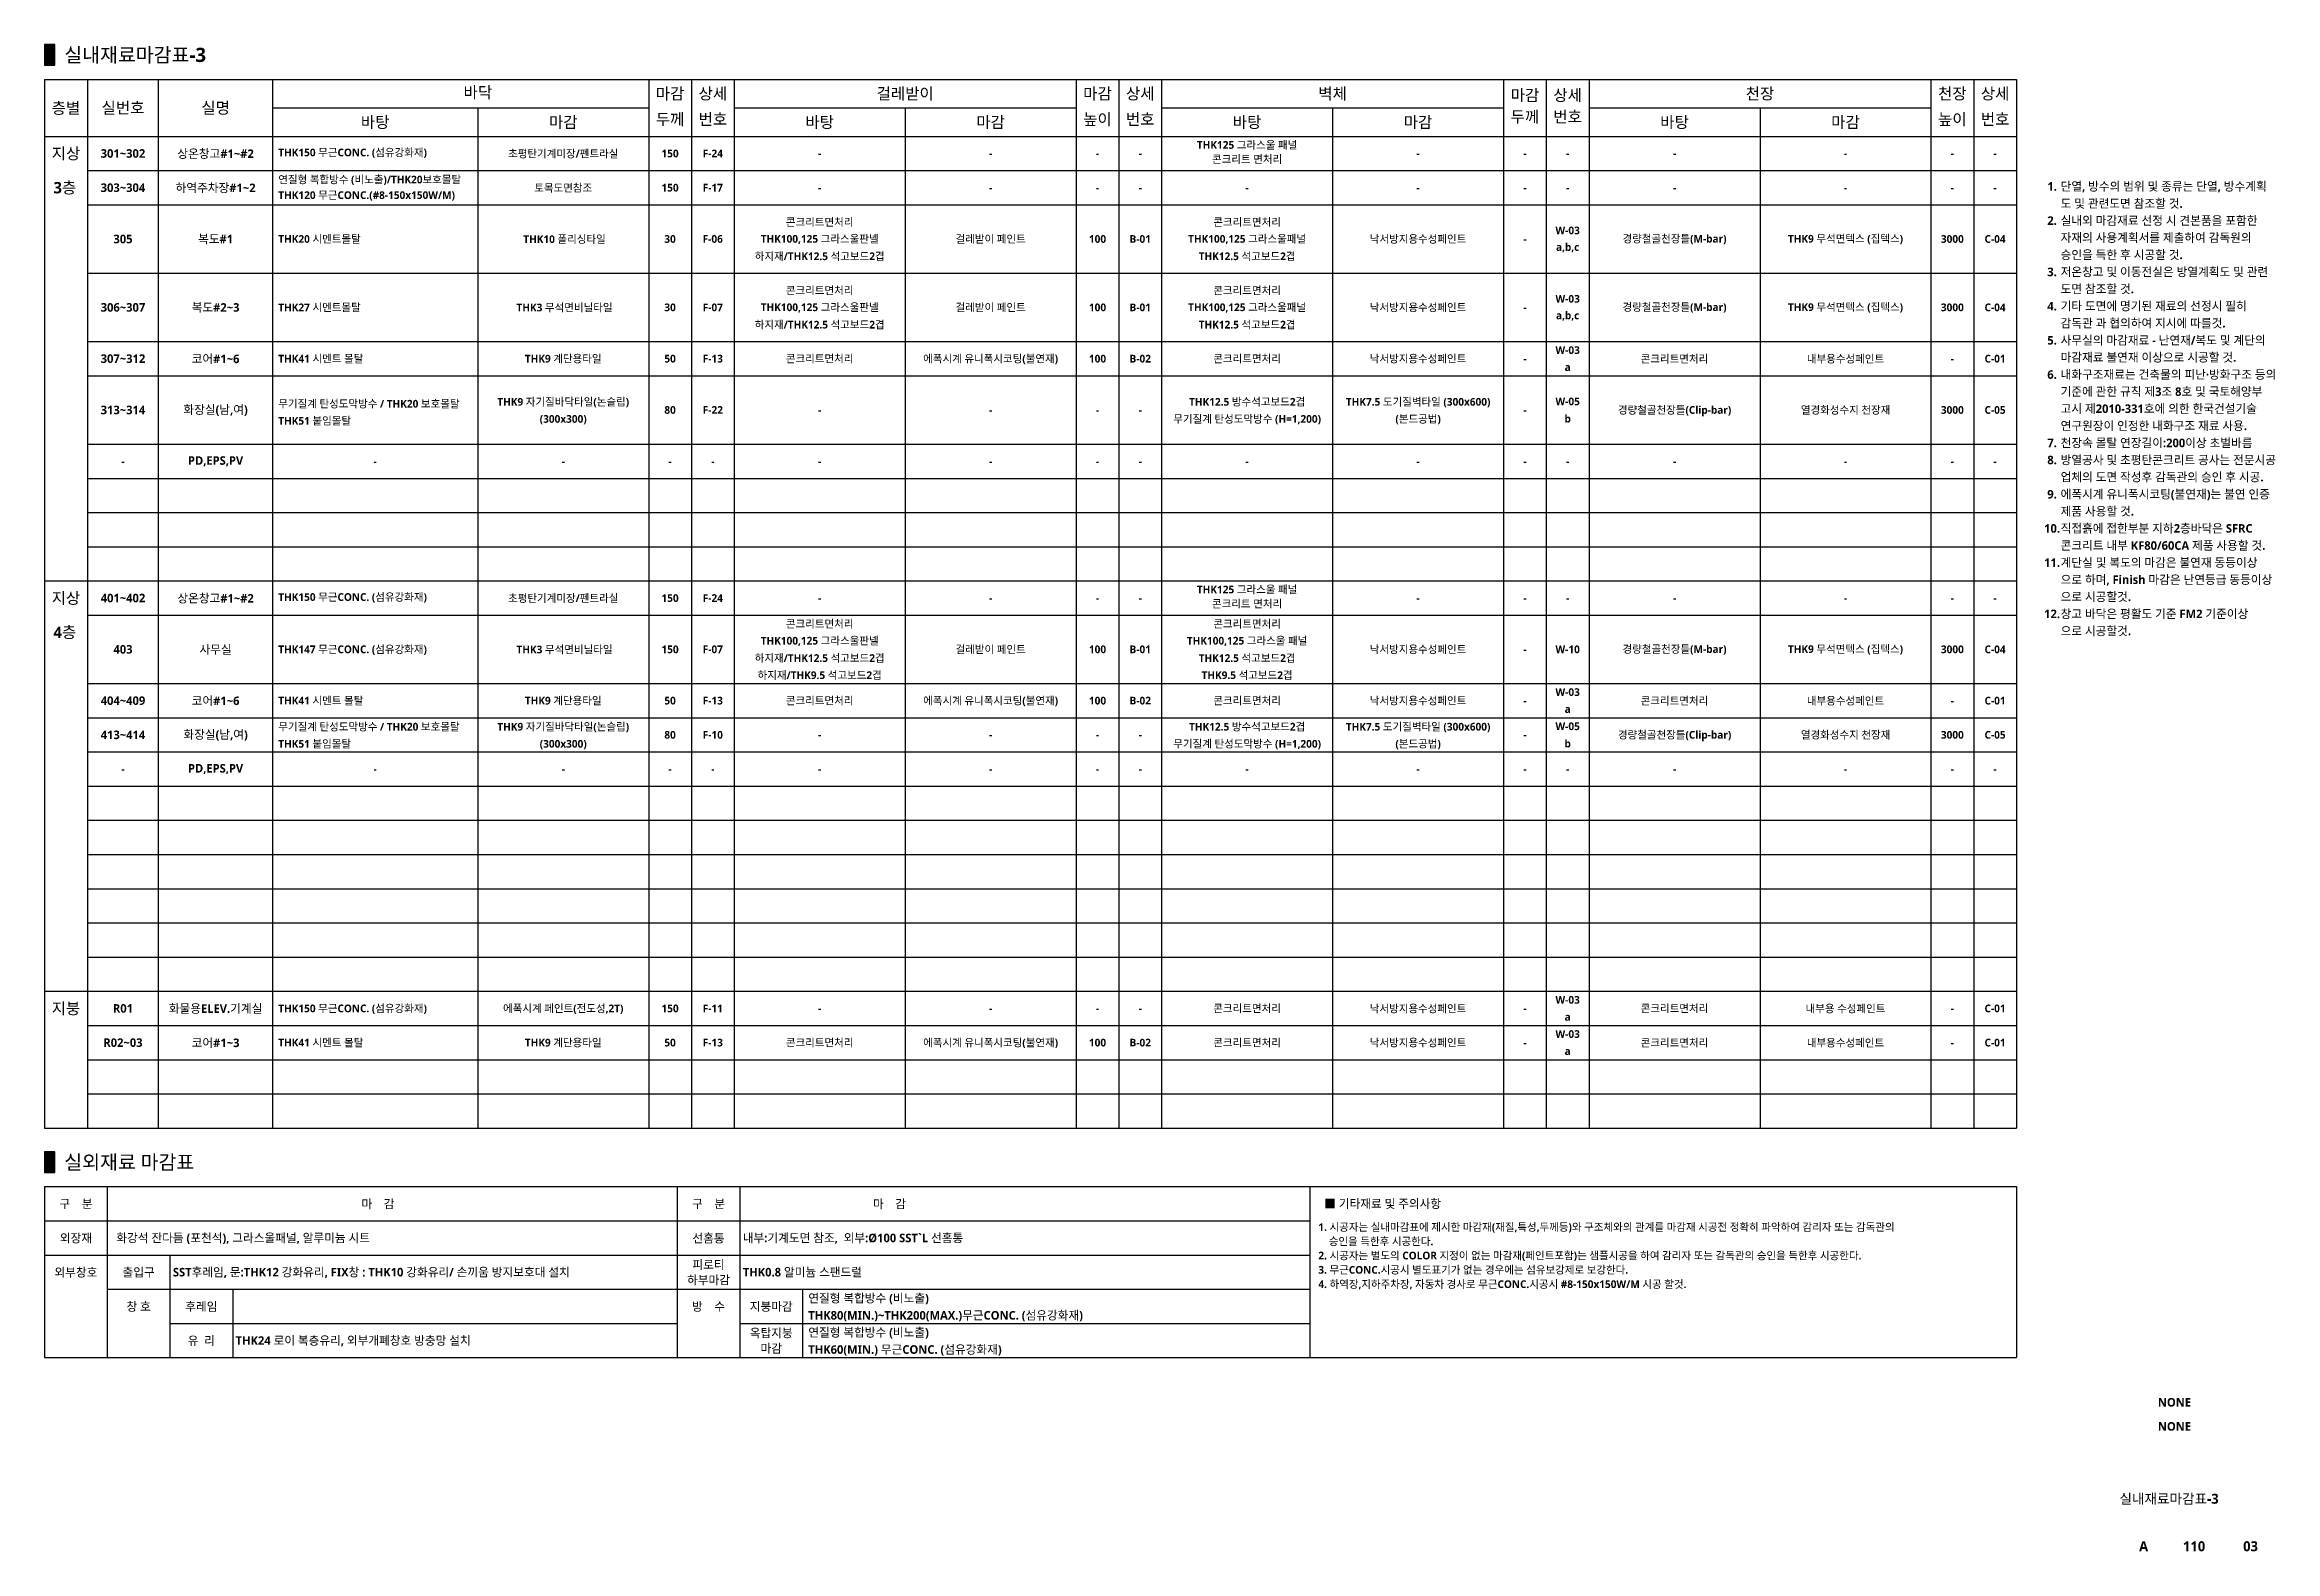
# Model space of a CAD drawing. Header units: millimetres. Extents: x 300 to 24929, y 255 to 5542.
# Drawn here: x 17100 to 24929, y 255 to 5542 of the extents above; entities that cross this region are included whole.
import ezdxf
from ezdxf.enums import TextEntityAlignment as Align

# ---------------------------------------------------------------- set-up
doc = ezdxf.new("R2010")
doc.units = ezdxf.units.MM
doc.header["$LTSCALE"] = 10
doc.header["$MEASUREMENT"] = 0
doc.layers.get('0').update_dxf_attribs({"linetype": 'CONTINUOUS'})
for name, color, linetype in [('A-ANNO-GRA2', 4, 'CONTINUOUS'), ('A-ANNO-TEXT1', 7, 'CONTINUOUS'), ('A-ANNO-TITL', 7, 'CONTINUOUS')]:
    doc.layers.add(name, color=color, linetype=linetype)
doc.styles.add('SH_대대리576', font='')
doc.styles.get('SH_대대리576').set_extended_font_data('NanumGothic', bold=True)

msp = doc.modelspace()

# ---------------------------------------------------------------- texts
at = {"layer": 'A-ANNO-TEXT1', "style": 'SH_대대리576'}
for s, p in [('실내재료마감표-3', (17169.1, 5481)), ('실외재료 마감표 ', (17169.1, 1595.5))]:
    msp.add_text(s, height=50, dxfattribs=at).set_placement(p)
for s, height, p in [('층별', 40, (17175, 5320)), ('상온창고#1~#2', 30, (17700, 5160)), ('초평탄기계미장/펜트라실', 27, (18920, 5160)), ('하역주차장#1~2', 30, (17700, 5040)), ('토목도면참조', 27, (18920, 5040)), ('콘크리트면처리', 27, (19820, 4920)), ('콘크리트면처리', 27, (21320, 4920)), ('복도#1', 30, (17700, 4860)), (' THK10 폴리싱타일', 27, (18920, 4860)), ('THK100,125 그라스울판넬', 27, (19820, 4860)), ('THK100,125 그라스울패널', 27, (21320, 4860)), ('W-03', 27, (22445, 4890)), ('경량철골천장틀(M-bar)', 27, (22820, 4860)), ('THK9 무석면텍스 (집텍스)', 27, (23420, 4860)), ('하지재/THK12.5 석고보드2겹', 27, (19820, 4800)), ('THK12.5 석고보드2겹', 27, (21320, 4800)), ('a,b,c', 27, (22445, 4830)), ('복도#2~3', 30, (17700, 4620)), (' THK3 무석면비닐타일', 27, (18920, 4620)), ('THK100,125 그라스울판넬', 27, (19820, 4620)), ('콘크리트면처리', 27, (19820, 4680)), ('THK100,125 그라스울패널', 27, (21320, 4620)), ('콘크리트면처리', 27, (21320, 4680)), ('W-03', 27, (22445, 4650)), ('경량철골천장틀(M-bar)', 27, (22820, 4620)), ('THK9 무석면텍스 (집텍스)', 27, (23420, 4620)), ('하지재/THK12.5 석고보드2겹', 27, (19820, 4560)), ('THK12.5 석고보드2겹', 27, (21320, 4560)), ('a,b,c', 27, (22445, 4590)), ('W-03', 27, (22445, 4470)), ('코어#1~6', 30, (17700, 4440)), ('a', 27, (22445, 4410)), ('콘크리트면처리', 27, (22820, 4440)), ('내부용수성페인트', 27, (23420, 4440)), ('화장실(남,여)', 30, (17700, 4260)), ('W-05', 27, (22445, 4290)), ('b', 27, (22445, 4230)), ('PD,EPS,PV', 30, (17700, 4080)), ('상온창고#1~#2', 30, (17700, 3600)), ('초평탄기계미장/펜트라실', 27, (18920, 3600)), ('콘크리트면처리', 27, (19820, 3510)), ('콘크리트면처리', 27, (21320, 3510)), ('THK100,125 그라스울판넬', 27, (19820, 3450)), ('THK100,125 그라스울 패널', 27, (21320, 3450)), ('사무실', 30, (17700, 3420)), (' THK3 무석면비닐타일', 27, (18920, 3420)), ('하지재/THK12.5 석고보드2겹', 27, (19820, 3390)), ('THK12.5 석고보드2겹', 27, (21320, 3390)), ('경량철골천장틀(M-bar)', 27, (22820, 3420)), ('THK9 무석면텍스 (집텍스)', 27, (23420, 3420)), ('하지재/THK9.5 석고보드2겹', 27, (19820, 3330)), ('THK9.5 석고보드2겹', 27, (21320, 3330)), ('코어#1~6', 30, (17700, 3240)), ('W-03', 27, (22445, 3270)), ('a', 27, (22445, 3210)), ('콘크리트면처리', 27, (22820, 3240)), ('내부용수성페인트', 27, (23420, 3240)), ('화장실(남,여)', 30, (17700, 3120)), ('W-05', 27, (22445, 3150)), ('b', 27, (22445, 3090)), ('PD,EPS,PV', 30, (17700, 3000)), ('W-03', 27, (22445, 2190)), ('화물용ELEV.기계실', 30, (17700, 2160)), ('낙서방지용수성페인트', 27, (21920, 2160)), ('a', 27, (22445, 2130)), ('내부용 수성페인트', 27, (23420, 2160)), ('코어#1~3', 30, (17700, 2040)), ('W-03', 27, (22445, 2070)), ('콘크리트면처리', 27, (22820, 2040)), ('내부용수성페인트', 27, (23420, 2040)), ('a', 27, (22445, 2010)), ('구    분', 30, (17210, 1474.5)), ('마    감', 30, (18270, 1474.5)), ('구    분', 30, (19430, 1474.5)), ('마    감', 30, (20065, 1474.5)), ('외장재', 30, (17210, 1354.5)), ('선홈통', 30, (19430, 1354.5)), ('외부창호', 30, (17210, 1234.5)), ('출입구', 30, (17430, 1234.5)), ('피로티', 30, (19430, 1261.5)), ('하부마감', 30, (19430, 1207.5)), ('창 호', 30, (17430, 1114.5)), ('후레임', 30, (17650, 1114.5)), ('방    수', 30, (19430, 1114.5)), ('지붕마감', 30, (19650, 1114.5)), ('옥탑지붕', 30, (19650, 1021.5)), ('유  리', 30, (17650, 994.5)), ('마감', 30, (19650, 967.5))]:
    msp.add_text(s, height=height, dxfattribs=at).set_placement(p, align=Align.MIDDLE)
for s, height, p in [('실번호', 40, (17375, 5320)), ('실명', 40, (17700, 5320)), ('바닥', 40, (18620.4, 5374.6)), ('마감', 40, (19295, 5370)), ('상세', 40, (19445, 5370)), ('걸레받이', 40, (20120, 5370)), ('마감', 40, (20795, 5370)), ('상세', 40, (20945, 5370)), ('벽체', 40, (21620, 5370)), ('마감', 40, (22295, 5364.6)), ('상세', 40, (22445, 5364.6)), ('천장', 40, (23120, 5370)), ('천장', 40, (23795, 5370)), ('상세', 40, (23945, 5370)), ('바탕', 40, (18260, 5270)), ('마감', 40, (18920, 5270)), ('두께', 40, (19295, 5280)), ('번호', 40, (19445, 5280)), ('바탕', 40, (19820, 5270)), ('마감', 40, (20420, 5270)), ('높이', 40, (20795, 5280)), ('번호', 40, (20945, 5280)), ('바탕', 40, (21320, 5270)), ('마감', 40, (21920, 5270)), ('두께', 40, (22295, 5289)), ('번호', 40, (22445, 5289)), ('바탕', 40, (22820, 5270)), ('마감', 40, (23420, 5270)), ('높이', 40, (23795, 5280)), ('번호', 40, (23945, 5280)), ('지상', 40, (17175, 5160)), ('301~302', 30, (17375, 5160)), ('150', 27, (19295, 5160)), ('F-24', 27, (19445, 5160)), ('THK125 그라스울 패널', 27, (21320, 5190)), ('-', 27, (19820, 5160)), ('-', 27, (20420, 5160)), ('-', 27, (20795, 5160)), ('-', 27, (20945, 5160)), ('콘크리트 면처리', 27, (21320, 5140)), ('-', 27, (21920, 5160)), ('-', 27, (22295, 5160)), ('-', 27, (22445, 5160)), ('-', 27, (22820, 5160)), ('-', 27, (23420, 5160)), ('-', 27, (23795, 5160)), ('-', 27, (23945, 5160)), ('3층', 40, (17171.1, 5040)), ('303~304', 30, (17375, 5040)), ('150', 27, (19295, 5040)), ('F-17', 27, (19445, 5040)), ('-', 27, (19820, 5040)), ('-', 27, (20420, 5040)), ('-', 27, (20795, 5040)), ('-', 27, (20945, 5040)), ('-', 27, (21320, 5040)), ('-', 27, (21920, 5040)), ('-', 27, (22295, 5040)), ('-', 27, (22445, 5040)), ('-', 27, (22820, 5040)), ('-', 27, (23420, 5040)), ('-', 27, (23795, 5040)), ('-', 27, (23945, 5040)), ('305', 30, (17375, 4860)), ('30', 27, (19295, 4860)), ('F-06', 27, (19444.8, 4860)), ('걸레받이 페인트', 27, (20420, 4860)), ('100', 27, (20795, 4860)), ('B-01', 27, (20945, 4860)), ('낙서방지용수성페인트', 27, (21920, 4860)), ('-', 27, (22295, 4860)), ('3000', 27, (23795, 4860)), ('C-04', 27, (23945, 4860)), ('306~307', 30, (17375, 4620)), ('30', 27, (19295, 4620)), ('F-07', 27, (19445, 4620)), ('걸레받이 페인트', 27, (20420, 4620)), ('100', 27, (20795, 4620)), ('B-01', 27, (20945, 4620)), ('낙서방지용수성페인트', 27, (21920, 4620)), ('-', 27, (22295, 4620)), ('3000', 27, (23795, 4620)), ('C-04', 27, (23945, 4620)), ('307~312', 30, (17375, 4440)), ('THK9 계단용타일', 27, (18920, 4440)), ('50', 27, (19295, 4440)), ('F-13', 27, (19445, 4440)), ('콘크리트면처리', 27, (19820, 4440)), ('에폭시계 유니폭시코팅(불연재)', 27, (20420, 4440)), ('100', 27, (20795, 4440)), ('B-02', 27, (20945, 4440)), ('콘크리트면처리', 27, (21320, 4440)), ('낙서방지용수성페인트', 27, (21920, 4440)), ('-', 27, (22295, 4440)), ('-', 27, (23795, 4440)), ('C-01', 27, (23945, 4440)), ('313~314', 30, (17375, 4260)), ('THK9 자기질바닥타일(논슬립)', 27, (18920, 4288.5)), ('(300x300)', 27, (18920, 4228.5)), ('F-22', 27, (19445, 4260)), ('-', 27, (19820, 4260)), ('-', 27, (20420, 4260)), ('-', 27, (20795, 4260)), ('-', 27, (20945, 4260)), ('무기질계 탄성도막방수 (H=1,200)', 27, (21320.2, 4228.5)), ('THK12.5 방수석고보드2겹', 27, (21320.2, 4288.5)), ('THK7.5 도기질벽타일 (300x600)', 27, (21920.2, 4288.5)), ('(본드공법)', 27, (21920.2, 4228.5)), ('-', 27, (22295, 4260)), ('경량철골천장틀(Clip-bar)', 27, (22820.2, 4260)), ('열경화성수지 천장재', 27, (23420.4, 4260)), ('3000', 27, (23795, 4260)), ('C-05', 27, (23945, 4260)), ('-', 30, (17375, 4080)), ('-', 27, (18260, 4080)), ('-', 27, (18920, 4080)), ('-', 27, (19295, 4080)), ('-', 27, (19445, 4080)), ('-', 27, (19820, 4080)), ('-', 27, (20420, 4080)), ('-', 27, (20795, 4080)), ('-', 27, (20945, 4080)), ('-', 27, (21320, 4080)), ('-', 27, (21920, 4080)), ('-', 27, (22295, 4080)), ('-', 27, (22445, 4080)), ('-', 27, (22820, 4080)), ('-', 27, (23420, 4080)), ('-', 27, (23795, 4080)), ('-', 27, (23945, 4080)), ('지상', 40, (17175, 3600)), ('401~402', 30, (17375, 3600)), ('150', 27, (19295, 3600)), ('F-24', 27, (19445, 3600)), ('THK125 그라스울 패널', 27, (21320, 3630)), ('-', 27, (19820, 3600)), ('-', 27, (20420, 3600)), ('-', 27, (20795, 3600)), ('-', 27, (20945, 3600)), ('콘크리트 면처리', 27, (21320, 3580)), ('-', 27, (21920, 3600)), ('-', 27, (22295, 3600)), ('-', 27, (22445, 3600)), ('-', 27, (22820, 3600)), ('-', 27, (23420, 3600)), ('-', 27, (23795, 3600)), ('-', 27, (23945, 3600)), ('4층', 40, (17171.1, 3480)), ('403', 30, (17375, 3420)), ('F-07', 27, (19445, 3420)), ('걸레받이 페인트', 27, (20420, 3420)), ('100', 27, (20795, 3420)), ('B-01', 27, (20945, 3420)), ('낙서방지용수성페인트', 27, (21920, 3420)), ('-', 27, (22295, 3420)), ('W-10', 27, (22445, 3420)), ('3000', 27, (23795, 3420)), ('C-04', 27, (23945, 3420)), ('404~409', 30, (17375, 3240)), ('THK9 계단용타일', 27, (18920, 3240)), ('50', 27, (19295, 3240)), ('F-13', 27, (19445, 3240)), ('콘크리트면처리', 27, (19820, 3240)), ('에폭시계 유니폭시코팅(불연재)', 27, (20420, 3240)), ('100', 27, (20795, 3240)), ('B-02', 27, (20945, 3240)), ('콘크리트면처리', 27, (21320, 3240)), ('낙서방지용수성페인트', 27, (21920, 3240)), ('-', 27, (22295, 3240)), ('-', 27, (23795, 3240)), ('C-01', 27, (23945, 3240)), ('413~414', 30, (17375, 3120)), ('THK9 자기질바닥타일(논슬립)', 27, (18920, 3148.5)), ('80', 27, (19295, 3120)), ('F-10', 27, (19445, 3120)), ('THK12.5 방수석고보드2겹', 27, (21320.2, 3148.5)), ('THK7.5 도기질벽타일 (300x600)', 27, (21920.2, 3148.5)), ('경량철골천장틀(Clip-bar)', 27, (22820.2, 3120)), ('열경화성수지 천장재', 27, (23420.4, 3120)), ('3000', 27, (23795, 3120)), ('C-05', 27, (23945, 3120)), ('(300x300)', 27, (18920, 3088.5)), ('-', 27, (19820, 3120)), ('-', 27, (20420, 3120)), ('-', 27, (20795, 3120)), ('-', 27, (20945, 3120)), ('무기질계 탄성도막방수 (H=1,200)', 27, (21320.2, 3088.5)), ('(본드공법)', 27, (21920.2, 3088.5)), ('-', 27, (22295, 3120)), ('-', 30, (17375, 3000)), ('-', 27, (18260, 3000)), ('-', 27, (18920, 3000)), ('-', 27, (19295, 3000)), ('-', 27, (19445, 3000)), ('-', 27, (19820, 3000)), ('-', 27, (20420, 3000)), ('-', 27, (20795, 3000)), ('-', 27, (20945, 3000)), ('-', 27, (21320, 3000)), ('-', 27, (21920, 3000)), ('-', 27, (22295, 3000)), ('-', 27, (22445, 3000)), ('-', 27, (22820, 3000)), ('-', 27, (23420, 3000)), ('-', 27, (23795, 3000)), ('-', 27, (23945, 3000)), ('지붕', 40, (17175, 2160)), ('R01', 30, (17375, 2160)), ('에폭시계 페인트(전도성,2T)', 27, (18920, 2160)), ('150', 27, (19295, 2160)), ('F-11', 27, (19445, 2160)), ('-', 27, (19820, 2160)), ('-', 27, (20420, 2160)), ('-', 27, (20795, 2160)), ('-', 27, (20945, 2160)), ('콘크리트면처리', 27, (21320, 2160)), ('-', 27, (22295, 2160)), ('콘크리트면처리', 27, (22820, 2160)), ('-', 27, (23795, 2160)), ('C-01', 27, (23945, 2160)), ('R02~03', 30, (17375, 2040)), ('THK9 계단용타일', 27, (18920, 2040)), ('50', 27, (19295, 2040)), ('F-13', 27, (19445, 2040)), ('콘크리트면처리', 27, (19820, 2040)), ('에폭시계 유니폭시코팅(불연재)', 27, (20420, 2040)), ('100', 27, (20795, 2040)), ('B-02', 27, (20945, 2040)), ('콘크리트면처리', 27, (21320, 2040)), ('낙서방지용수성페인트', 27, (21920, 2040)), ('-', 27, (22295, 2040)), ('-', 27, (23795, 2040)), ('C-01', 27, (23945, 2040))]:
    msp.add_text(s, height=height, dxfattribs=at).set_placement(p, align=Align.MIDDLE_CENTER)
for s, height, p in [('THK150 무근CONC. (섬유강화재)', 27, (17920, 5163.5)), ('THK20 시멘트몰탈', 27, (17920, 4860)), ('THK27 시멘트몰탈', 27, (17920, 4620)), ('THK41 시멘트 몰탈', 27, (17920, 4440)), ('THK150 무근CONC. (섬유강화재)', 27, (17920, 3603.5)), ('THK41 시멘트 몰탈', 27, (17920, 3240)), ('무기질계 탄성도막방수 / THK20 보호몰탈', 27, (17920, 3148.5)), ('THK51 붙임몰탈', 27, (17920, 3088.5)), ('THK150 무근CONC. (섬유강화재)', 27, (17920, 2160)), ('THK41 시멘트 몰탈', 27, (17920, 2040)), ('■ 기타재료 및 주의사항', 30, (21590.7, 1474.5))]:
    msp.add_text(s, height=height, dxfattribs=at).set_placement(p, align=Align.MIDDLE_LEFT)
at = {"layer": 'A-ANNO-TEXT1', "color": 1, "style": 'SH_대대리576'}
for s, height, p in [('THK120 무근CONC.(#8-150x150W/M)', 27, (17920, 5013.8)), ('연질형 복합방수 (비노출)/THK20보호몰탈', 27, (17920, 5068.5)), ('THK51 붙임몰탈', 27, (17920, 4221.8)), ('무기질계 탄성도막방수 / THK20 보호몰탈', 27, (17920, 4281.8)), ('THK147 무근CONC. (섬유강화재)', 27, (17920, 3420)), ('화강석 잔다듬 (포천석), 그라스울패널, 알루미늄 시트', 30, (17351.7, 1354.5)), (' 내부:기계도면 참조,  외부:Ø100 SST`L 선홈통', 30, (19540, 1354.5)), (' SST후레임, 문:THK12 강화유리, FIX창 : THK10 강화유리/ 손끼움 방지보호대 설치', 30, (17540, 1234.5)), (' THK0.8 알미늄 스팬드럴', 30, (19540, 1234.5)), ('THK80(MIN.)~THK200(MAX.)무근CONC. (섬유강화재)', 30, (19780, 1083)), ('연질형 복합방수 (비노출)', 30, (19780, 1143)), ('연질형 복합방수 (비노출)', 30, (19780, 1023)), (' THK24 로이 복층유리, 외부개폐창호 방충망 설치 ', 30, (17760, 994.5)), ('THK60(MIN.) 무근CONC. (섬유강화재)', 30, (19780, 963))]:
    msp.add_text(s, height=height, dxfattribs=at).set_placement(p, align=Align.MIDDLE_LEFT)
for s, p in [('80', (19295, 4260)), ('150', (19295, 3420))]:
    msp.add_text(s, height=27, dxfattribs=at).set_placement(p, align=Align.MIDDLE_CENTER)
for s, p in [('1. 시공자는 실내마감표에 제시한 마감재(재질,특성,두께등)와 구조체와의 관계를 마감재 시공전 정확히 파악하여 감리자 또는 감독관의 ', (21570, 1379.2)), ('    승인을 득한후 시공한다.', (21570, 1329)), ('2. 시공자는 별도의 COLOR 지정이 없는 마감재(페인트포함)는 샘플시공을 하여 감리자 또는 감독관의 승인을 득한후 시공한다.', (21570, 1279.2)), ('3. 무근CONC.시공시 별도표기가 없는 경우에는 섬유보강제로 보강한다.', (21570, 1229)), ('4. 하역장,지하주차장, 자동차 경사로 무근CONC.시공시 #8-150x150W/M 시공 할것.', (21570, 1178.8))]:
    msp.add_text(s, height=27, dxfattribs=at).set_placement(p)
at = {"layer": 'A-ANNO-TITL', "style": 'SH_대대리576'}
for s, p in [('1.', (24145, 5044.4)), ('1.', (24145, 5044.4)), ('2.', (24145, 4924.4)), ('2.', (24145, 4924.4)), ('3.', (24145, 4744.4)), ('3.', (24145, 4744.4)), ('4.', (24145, 4624.4)), ('4.', (24145, 4624.4)), ('5.', (24145, 4504.4)), ('5.', (24145, 4504.4)), ('6.', (24145, 4384.4)), ('6.', (24145, 4384.4)), ('7.', (24145, 4144.4)), ('7.', (24145, 4144.4)), ('8.', (24145, 4084.4)), ('8.', (24145, 4084.4)), ('9.', (24145, 3964.4)), ('9.', (24145, 3964.4)), ('10.', (24145, 3844.4)), ('10.', (24145, 3844.4)), ('11.', (24145, 3724.4)), ('12.', (24145, 3544.4))]:
    msp.add_text(s, height=30, dxfattribs=at).set_placement(p, align=Align.MIDDLE_CENTER)
for s, p in [('단열, 방수의 범위 및 종류는 단열, 방수계획', (24175, 5044.4)), ('도 및 관련도면 참조할 것.', (24175, 4984.4)), ('실내외 마감재료 선정 시 견본품을 포함한', (24175, 4924.4)), ('자재의 사용계획서를 제출하여 감독원의 ', (24175, 4864.4)), ('승인을 득한 후 시공할 것.', (24175, 4804.4)), ('저온창고 및 이동전실은 방열계획도 및 관련', (24175, 4744.4)), ('도면 참조할 것.', (24175, 4684.4)), ('기타 도면에 명기된 재료의 선정시 필히', (24175, 4624.4)), ('감독관 과 협의하여 지시에 따를것.', (24175, 4564.4)), ('사무실의 마감재료 - 난연재/복도 및 계단의', (24175, 4504.4)), ('마감재료 불연재 이상으로 시공할 것.', (24175, 4444.4)), ('내화구조재료는 건축물의 피난·방화구조 등의', (24175, 4384.4)), ('기준에 관한 규칙 제3조 8호 및 국토해양부', (24175, 4324.4)), ('고시 제2010-331호에 의한 한국건설기술', (24175, 4264.4)), ('천장속 몰탈 연장길이:200이상 초벌바름', (24175, 4144.4)), ('연구원장이 인정한 내화구조 재료 사용.', (24175, 4204.4)), ('방열공사 및 초평탄콘크리트 공사는 전문시공', (24175, 4084.4)), ('업체의 도면 작성후 감독관의 승인 후 시공.', (24175, 4024.4)), ('제품 사용할 것.', (24175, 3904.4)), ('에폭시계 유니폭시코팅(불연재)는 불연 인증', (24175, 3964.4)), ('직접흙에 접한부분 지하2층바닥은 SFRC', (24175, 3844.4)), ('콘크리트 내부 KF80/60CA 제품 사용할 것.', (24175, 3784.4)), ('계단실 및 복도의 마감은 불연재 동등이상', (24175, 3724.4)), ('으로 하며, Finish 마감은 난연등급 동등이상', (24175, 3664.4)), ('으로 시공할것.', (24175, 3604.4)), ('창고 바닥은 평활도 기준 FM2 기준이상', (24175, 3544.4)), ('으로 시공할것. ', (24175, 3484.4))]:
    msp.add_text(s, height=30, dxfattribs=at).set_placement(p, align=Align.MIDDLE_LEFT)
for s, height, p in [('NONE', 30, (24574.5, 777.8)), ('NONE', 30, (24574.5, 693.3)), ('실내재료마감표-3', 35, (24555.7, 439.7)), ('A', 35, (24466.3, 272.7)), ('110', 35, (24643.4, 272.7)), ('03', 35, (24841.6, 272.7))]:
    msp.add_text(s, height=height, dxfattribs=at).set_placement(p, align=Align.MIDDLE)

# ---------------------------------------------------------------- hatches: boundary and pattern name
at = {"layer": 'A-ANNO-TEXT1'}
h = msp.add_hatch(color=256, dxfattribs=at)
h.dxf.hatch_style = 1
h.paths.add_polyline_path([(17136, 5542), (17100, 5542), (17100, 5470), (17136, 5470)])
h = msp.add_hatch(color=256, dxfattribs=at)
h.dxf.hatch_style = 1
h.paths.add_polyline_path([(17136, 1656.5), (17100, 1656.5), (17100, 1584.5), (17136, 1584.5)])

# ---------------------------------------------------------------- linework, layer by layer
msp.add_line((19690, 1414.5), (21540, 1414.5))
at = {"layer": 'A-ANNO-GRA2'}
for p, q in [((17100, 5420), (24020.2, 5420)), ((17100, 5420), (17100, 1740)), ((17250, 5420), (17250, 1740)), ((17500, 1740), (17500, 5420)), ((17900, 5420), (17900, 1740)), ((19220, 5420), (19220, 1740)), ((19370, 5420), (19370, 1740)), ((19520, 5420), (19520, 1740)), ((20720, 5420), (20720, 1740)), ((20870, 5420), (20870, 1740)), ((21020, 5420), (21020, 1740)), ((22220, 5420), (22220, 1740)), ((22370, 5420), (22370, 1740)), ((22520, 5420), (22520, 1740)), ((23720, 5420), (23720, 1740)), ((23870, 5420), (23870, 1740)), ((24020.2, 5420), (24020.2, 1740)), ((17900, 5320), (19220, 5320)), ((18620, 5320), (18620, 1740)), ((19520, 5320), (20720, 5320)), ((20120, 5320), (20120, 1740)), ((21020, 5320), (22220, 5320)), ((21620, 5320), (21620, 1740)), ((22520, 5320), (23720, 5320)), ((23120, 5320), (23120, 1740)), ((17100, 5220), (24020.2, 5220)), ((17250, 5100), (24020.2, 5100)), ((17250, 4980), (24020.2, 4980)), ((17250, 4740), (24020.2, 4740)), ((17250, 4500), (24020.2, 4500)), ((17250, 4380), (24020.2, 4380)), ((17250, 4140), (24020.2, 4140)), ((17250, 4020), (24020.2, 4020)), ((17250, 3900), (24020.2, 3900)), ((17250, 3780), (24020.2, 3780)), ((17100, 3660), (24020.2, 3660)), ((17250, 3540), (24020.2, 3540)), ((17250, 3300), (24020.2, 3300)), ((17250, 3180), (24020.2, 3180)), ((17250, 3060), (24020.2, 3060)), ((17250, 2940), (24020.2, 2940)), ((17250, 2820), (24020.2, 2820)), ((17250, 2700), (24020.2, 2700)), ((17250, 2580), (24020.2, 2580)), ((17250, 2460), (24020.2, 2460)), ((17250, 2340), (24020.2, 2340)), ((17100, 2220), (24020.2, 2220)), ((17250, 2100), (24020.2, 2100)), ((17250, 1980), (24020.2, 1980)), ((17250, 1860), (24020.2, 1860)), ((17100, 1740), (24020.2, 1740)), ((17100, 1534.5), (17100, 934.5)), ((17100, 1534.5), (24020.2, 1534.5)), ((17320, 1534.5), (17320, 934.5)), ((19320, 1534.5), (19320, 934.5)), ((19540, 1534.5), (19540, 934.5)), ((21540, 1534.5), (21540, 934.5)), ((24020.2, 1534.5), (24020.2, 934.5)), ((17100, 1414.5), (21540, 1414.5)), ((17100, 1294.5), (21540, 1294.5)), ((17540, 1294.5), (17540, 934.5)), ((17320, 1174.5), (21540, 1174.5)), ((17760, 1174.5), (17760, 934.5)), ((19760, 1174.5), (19760, 934.5)), ((17540, 1054.5), (19320, 1054.5)), ((19540, 1054.5), (21540, 1054.5)), ((17100, 934.5), (24020.2, 934.5))]:
    msp.add_line(p, q, dxfattribs=at)
at = {"layer": 'A-ANNO-TEXT1'}
for points in [[(17136, 5542), (17100, 5542), (17100, 5470), (17136, 5470)], [(17136, 1656.5), (17100, 1656.5), (17100, 1584.5), (17136, 1584.5)]]:
    msp.add_lwpolyline(points, close=True, dxfattribs=at)

msp.set_redraw_order([(e.dxf.handle, doc.entitydb.next_handle()) for e in msp.query("TEXT MTEXT ATTDEF DIMENSION ARC_DIMENSION")])  # texts and dimensions are drawn at this point

doc.saveas('drawing.dxf')
